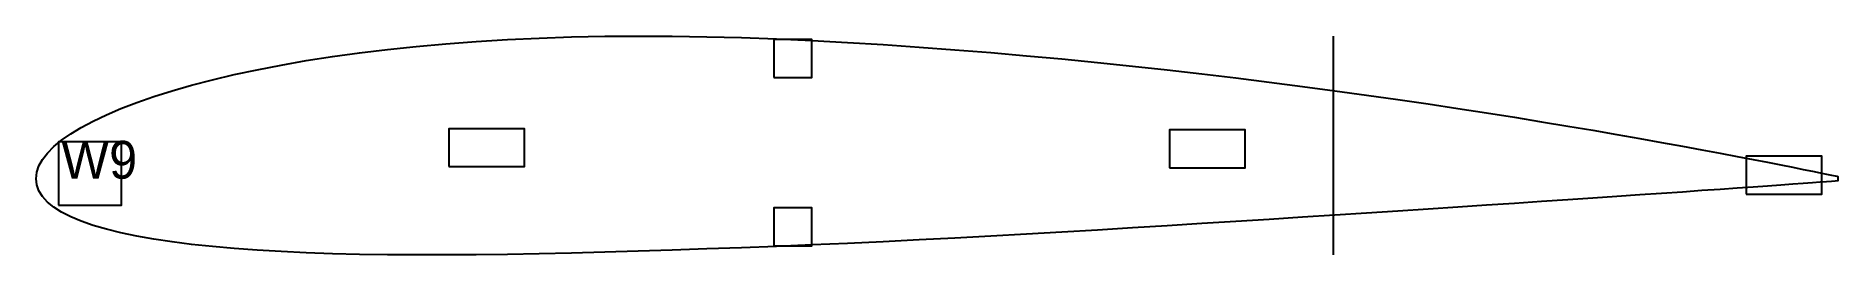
# Model space of a CAD drawing. Extents: x 0 to 2126, y -196 to 49.
# Drawn here: x 1704.7 to 1847.5, y 0 to 17.4 of the extents above; entities that cross this region are included whole.
import ezdxf

# ---------------------------------------------------------------- set-up
doc = ezdxf.new("R2010")
doc.units = 0
for name, color, linetype in [('WING_RIBS', 5, 'CONTINUOUS'), ('WING_RIBS_HINGE', 3, 'CONTINUOUS'), ('WING_RIBS_LABEL', 7, 'CONTINUOUS'), ('WING_RIBS_SLOTS', 1, 'CONTINUOUS')]:
    doc.layers.add(name, color=color, linetype=linetype)

msp = doc.modelspace()

# ---------------------------------------------------------------- texts
at = {"layer": 'WING_RIBS_LABEL'}
msp.add_text('W9', height=3, dxfattribs=at).set_placement((1706.708186, 6.050514))

# ---------------------------------------------------------------- linework, layer by layer
at = {"layer": 'WING_RIBS'}
msp.add_lwpolyline([(1704.708186, 6.050514), (1704.76464, 6.555219), (1704.933914, 7.062445), (1705.215741, 7.571746), (1705.609673, 8.082497), (1706.115089, 8.593899), (1706.731189, 9.104984), (1707.457, 9.614633), (1708.291373, 10.121578), (1709.232989, 10.624426), (1710.280359, 11.121668), (1711.431828, 11.6117), (1712.685574, 12.092837), (1714.039615, 12.563338), (1715.49181, 13.021422), (1717.039862, 13.465285), (1718.681325, 13.893127), (1720.413603, 14.303165), (1722.233955, 14.693655), (1724.139505, 15.06291), (1726.127239, 15.409317), (1728.194014, 15.73135), (1730.336562, 16.027589), (1732.551495, 16.296729), (1734.835311, 16.537594), (1737.184399, 16.749141), (1739.595044, 16.930476), (1742.063434, 17.080853), (1744.585668, 17.199678), (1747.157756, 17.286517), (1749.775631, 17.34109), (1752.435154, 17.363274), (1755.13212, 17.353101), (1757.862264, 17.31075), (1760.62127, 17.23655), (1763.404774, 17.132192), (1766.208376, 17.004098), (1769.027643, 16.853855), (1771.858116, 16.68239), (1774.69532, 16.490689), (1777.53477, 16.279796), (1780.371974, 16.0508), (1783.202447, 15.804829), (1786.021714, 15.543048), (1788.825316, 15.266649), (1791.60882, 14.97685), (1794.367826, 14.674886), (1797.09797, 14.362013), (1799.794936, 14.039498), (1802.454459, 13.708621), (1805.072335, 13.370672), (1807.644422, 13.02695), (1810.166656, 12.678762), (1812.635046, 12.327421), (1815.045691, 11.974245), (1817.394779, 11.620561), (1819.678595, 11.267695), (1821.893528, 10.916978), (1824.036076, 10.569741), (1826.102851, 10.227315), (1828.090585, 9.891023), (1829.996135, 9.562183), (1831.816487, 9.2421), (1833.548765, 8.932063), (1835.190228, 8.633339), (1836.73828, 8.347167), (1838.190475, 8.074754), (1839.544516, 7.817264), (1840.798262, 7.575817), (1841.949731, 7.351476), (1842.997101, 7.145243), (1843.938717, 6.958052), (1844.77309, 6.79076), (1845.498901, 6.644142), (1846.115001, 6.518883), (1846.620417, 6.415574), (1847.01435, 6.334705), (1847.296176, 6.276663), (1847.46545, 6.241725), (1847.521904, 6.230061), (1847.521904, 5.870967), (1847.46545, 5.866827), (1847.296176, 5.854423), (1847.01435, 5.833796), (1846.620417, 5.80502), (1846.115001, 5.768192), (1845.498901, 5.723435), (1844.77309, 5.670897), (1843.938717, 5.610745), (1842.997101, 5.543163), (1841.949731, 5.468352), (1840.798262, 5.386525), (1839.544516, 5.297904), (1838.190475, 5.202718), (1836.73828, 5.101204), (1835.190228, 4.993599), (1833.548765, 4.880143), (1831.816487, 4.761078), (1829.996135, 4.636645), (1828.090585, 4.507088), (1826.102851, 4.372653), (1824.036076, 4.23359), (1821.893528, 4.090157), (1819.678595, 3.942619), (1817.394779, 3.791258), (1815.045691, 3.636369), (1812.635046, 3.478273), (1810.166656, 3.317313), (1807.644422, 3.153866), (1805.072335, 2.988343), (1802.454459, 2.821194), (1799.794936, 2.652915), (1797.09797, 2.484048), (1794.367826, 2.315185), (1791.60882, 2.146971), (1788.825316, 1.980106), (1786.021714, 1.815342), (1783.202447, 1.653487), (1780.371974, 1.495398), (1777.53477, 1.341981), (1774.69532, 1.194187), (1771.858116, 1.053005), (1769.027643, 0.919457), (1766.208376, 0.794589), (1763.404774, 0.679465), (1760.62127, 0.574454), (1757.862264, 0.475217), (1755.13212, 0.381858), (1752.435154, 0.295674), (1749.775631, 0.217966), (1747.157756, 0.150026), (1744.585668, 0.093126), (1742.063434, 0.048507), (1739.595044, 0.017363), (1737.184399, 0.000835), (1734.835311, 0), (1732.551495, 0.015861), (1730.336562, 0.049341), (1728.194014, 0.101278), (1726.127239, 0.17242), (1724.139505, 0.263422), (1722.233955, 0.374847), (1720.413603, 0.50716), (1718.681325, 0.66074), (1717.039862, 0.835874), (1715.49181, 1.032768), (1714.039615, 1.251547), (1712.685574, 1.492267), (1711.431828, 1.75492), (1710.280359, 2.039442), (1709.232989, 2.345722), (1708.291373, 2.673612), (1707.457, 3.022931), (1706.731189, 3.39348), (1706.115089, 3.785045), (1705.609673, 4.197405), (1705.215741, 4.630342), (1704.933914, 5.083639), (1704.76464, 5.557094), (1704.708186, 6.050514)], close=True, dxfattribs=at)
at = {"layer": 'WING_RIBS_HINGE'}
msp.add_line((1807.534063, 0), (1807.534063, 17.363274), dxfattribs=at)
at = {"layer": 'WING_RIBS_SLOTS'}
for points in [[(1763.189948, 14.075804), (1766.189948, 14.075804), (1766.189948, 17.075804), (1763.189948, 17.075804)], [(1737.411615, 7.004939), (1743.411615, 7.004939), (1743.411615, 10.004939), (1737.411615, 10.004939)], [(1706.492597, 3.962882), (1711.492597, 3.962882), (1711.492597, 8.962882), (1706.492597, 8.962882)], [(1794.537103, 6.910835), (1800.537103, 6.910835), (1800.537103, 9.910835), (1794.537103, 9.910835)], [(1840.237493, 4.828998), (1846.237493, 4.828998), (1846.237493, 7.828998), (1840.237493, 7.828998)], [(1763.189948, 0.731215), (1766.189948, 0.731215), (1766.189948, 3.731215), (1763.189948, 3.731215)]]:
    msp.add_lwpolyline(points, close=True, dxfattribs=at)

msp.set_redraw_order([(e.dxf.handle, doc.entitydb.next_handle()) for e in msp.query("TEXT MTEXT ATTDEF DIMENSION ARC_DIMENSION")])  # texts and dimensions are drawn at this point

doc.saveas('drawing.dxf')
